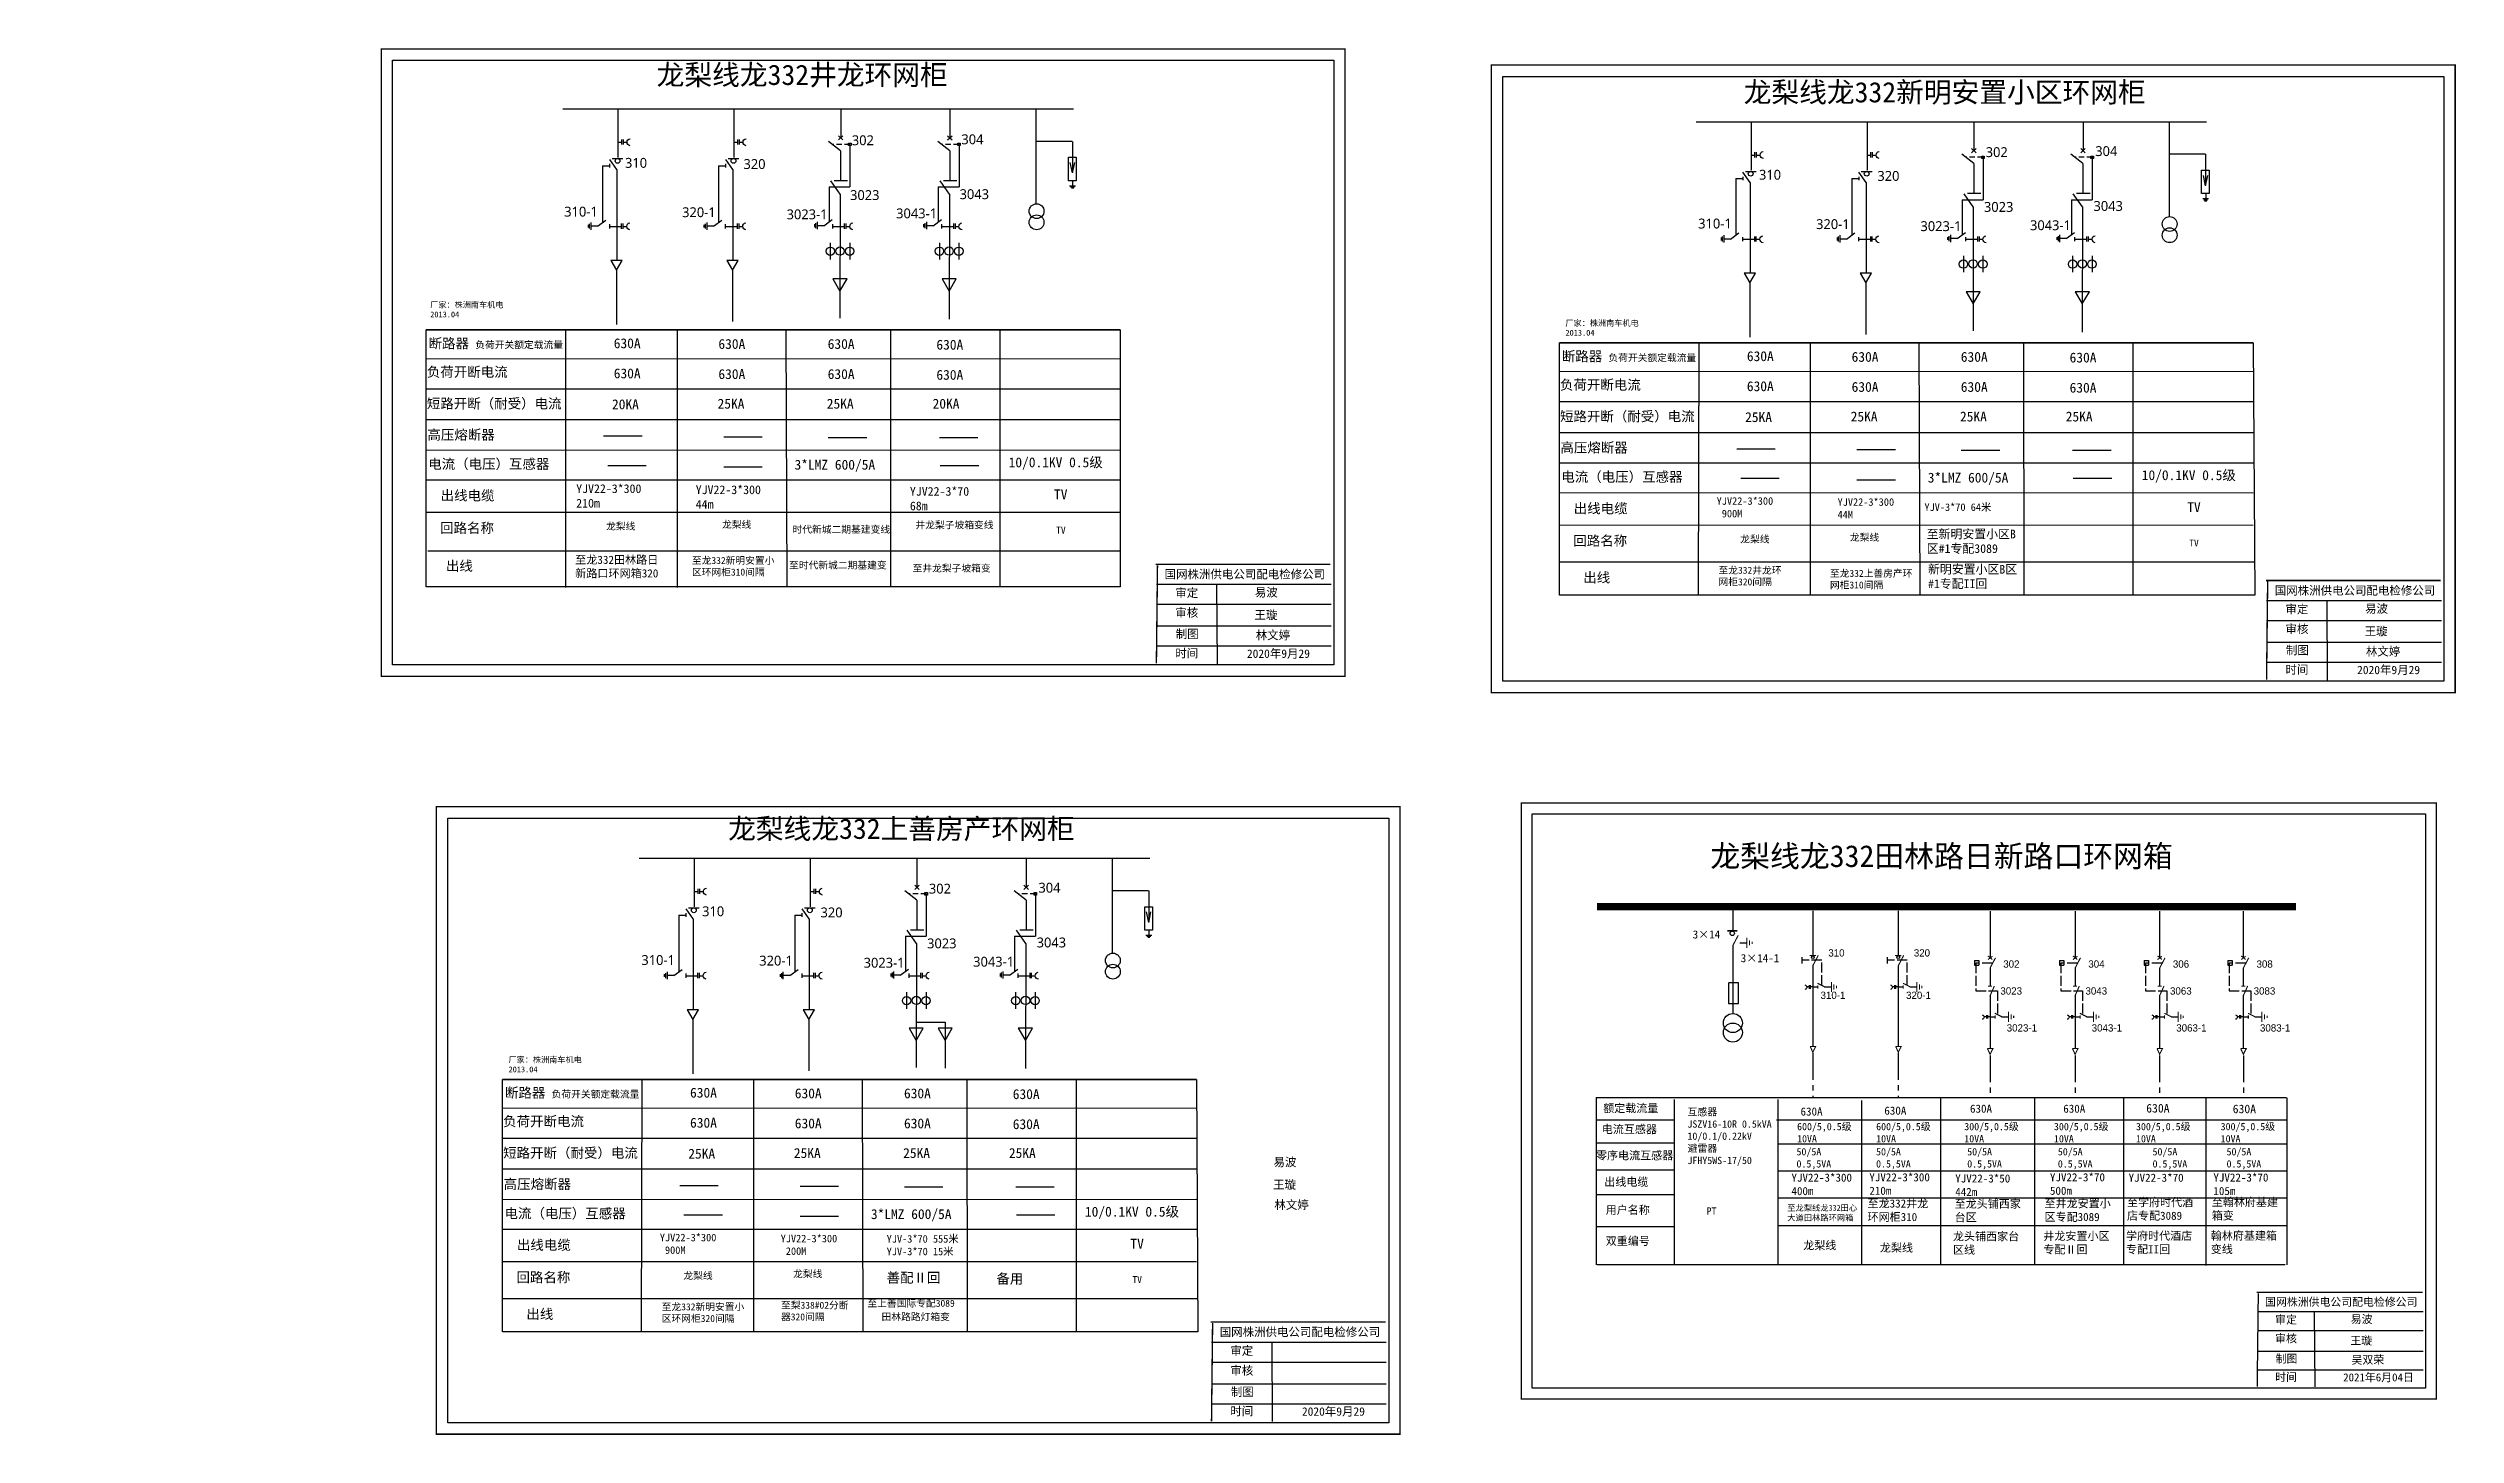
# Model space of a CAD drawing. Header units: millimetres. Extents: x 834 to 4914, y -29 to 1615.
# Drawn here: x 834 to 3687, y -29 to 1615 of the extents above; entities that cross this region are included whole.
import ezdxf

# ---------------------------------------------------------------- set-up
doc = ezdxf.new("R2010")
doc.units = ezdxf.units.MM
for name, pattern in [('ACAD_ISO02W100', [15, 12, -3]), ('ACAD_ISO13W100', [36, 12, -3, 12, -3, 0, -3, 0, -3]), ('CENTER', [50.8, 31.75, -6.35, 6.35, -6.35]), ('DASHED2', [9.525, 6.35, -3.175])]:
    doc.linetypes.add(name, pattern=pattern)
doc.layers.add('2', color=7, linetype='Continuous')
doc.styles.add('hztxt_txtstyle_0.00_0_0', font='simkai.ttf')
doc.styles.add('hztxt_txtstyle_1.80_0_0', font='', dxfattribs={"height": 1.8, "bigfont": 'hztxt.shx'})
doc.styles.add('hztxt_txtstyle_2.70_0_0', font='simkai.ttf', dxfattribs={"height": 2.7})
doc.styles.add('字体', font='simkai_0.ttf', dxfattribs={"height": 2.5})
doc.styles.get('hztxt_txtstyle_1.80_0_0').set_extended_font_data('hztxt')

msp = doc.modelspace()

# ---------------------------------------------------------------- texts
at = {"color": 0, "linetype": 'Continuous', "style": 'hztxt_txtstyle_2.70_0_0'}
for s, p in [('3×14', (2782.5, 559.5)), ('3×14-1', (2839.4, 531.4))]:
    msp.add_text(s, height=9.59, dxfattribs=at).set_placement(p)
at = {"color": 0, "style": 'hztxt_txtstyle_1.80_0_0'}
for s, p in [('310', (2943.2, 538.1)), ('320', (3044.5, 538.1)), ('302', (3150.5, 524.9)), ('304', (3251.3, 524.9)), ('306', (3351.5, 524.9)), ('308', (3450.6, 524.9)), ('310-1', (2934, 487.9)), ('320-1', (3035.3, 487.9)), ('3023', (3147.1, 493)), ('3043', (3247.9, 493)), ('3063', (3348.1, 493)), ('3083', (3447.2, 493)), ('3023-1', (3154.6, 449.2)), ('3043-1', (3255.3, 449.2)), ('3063-1', (3355.5, 449.2)), ('3083-1', (3454.7, 449.2))]:
    msp.add_text(s, height=8.63, dxfattribs=at).set_placement(p)
at = {"attachment_point": 1}
for s, insert, char_height, width in [('{\\fSimHei|b0|i0|c134|p2;龙梨线龙332井龙环网柜}', (1554.8, 1595), 24.095, 662.165), ('{\\fSimHei|b0|i0|c134|p2;龙梨线龙332新明安置小区环网柜}', (2842.9, 1574.4), 24.095, 662.165), ('{\\fSimSun|b0|i0|c134|p2;龙梨线}', (1494.9, 1052.2), 8.261, 243.02), ('{\\fSimSun|b0|i0|c134|p2;龙梨线}', (1632.3, 1054.2), 8.261, 243.02), ('{\\fSimSun|b0|i0|c134|p2;时代新城二期基建变线}', (1715.8, 1048.4), 8.261, 243.02), ('{\\fSimSun|b0|i0|c134|p2;井龙梨子坡箱变线}', (1861.5, 1053.7), 8.261, 243.02), ('TV', (2028.2, 1047.5), 8.26, 243.02), ('{\\fSimSun|b0|i0|c134|p2;龙梨线}', (2838.8, 1036.9), 8.261, 243.02), ('{\\fSimSun|b0|i0|c134|p2;龙梨线}', (2968.8, 1039), 8.261, 243.02), ('TV', (3370.9, 1032.3), 8.26, 243.02), ('{\\fSimSun|b0|i0|c134|p2;至龙332田林路日新路口环网箱320}', (1458.3, 1013.1), 9.638, 103.172), ('{\\fSimSun|b0|i0|c134|p2;至龙332新明安置小区环网柜310间隔}', (1596.6, 1011.6), 8.261, 103.172), ('{\\fSimSun|b0|i0|c134|p2;至时代新城二期基建变}', (1711.7, 1006), 8.261, 243.02), ('{\\fSimSun|b0|i0|c134|p2;至井龙梨子坡箱变}', (1858.1, 1002.4), 8.261, 243.02), ('{\\fSimSun|b0|i0|c134|p2;至龙332井龙环\\P网柜320间隔}', (2813.1, 1000), 8.261, 243.02), ('{\\fSimSun|b0|i0|c134|p2;至龙332上善房产环网柜310间隔}', (2945.1, 996.3), 8.261, 103.172), ('{\\fSimHei|b0|i0|c134|p2;龙梨线龙332上善房产环网柜}', (1639.5, 701.6), 24.095, 662.165), ('{\\fSimSun|b0|i0|c134|p2;龙梨线}', (1586.5, 164.1), 8.261, 243.02), ('{\\fSimSun|b0|i0|c134|p2;龙梨线}', (1716.5, 166.2), 8.261, 243.02), ('TV', (2118.6, 159.4), 8.26, 243.02), ('{\\fSimSun|b0|i0|c134|p2;至龙332新明安置小区环网柜320间隔}', (1560.8, 127.1), 8.261, 104.339), ('{\\fSimSun|b0|i0|c134|p2;至梨338#02分断\\P器320间隔}', (1702.2, 129), 8.261, 243.02), ('{\\fSimSun|b0|i0|c134|p2;至上善国际专配\\fKaiTi_GB2312|b0|i0|c134|p49;3089}', (1804.6, 131.3), 8.261, 134.253), ('{\\fKaiTi_GB2312|b0|i0|c134|p49;田林路路灯箱变}', (1821.3, 115.3), 8.261, 104.339)]:
    msp.add_mtext(s, dxfattribs=dict(at, insert=insert, char_height=char_height, width=width))
at = {"linetype": 'ACAD_ISO13W100', "attachment_point": 1}
for s, insert, char_height, width in [('{\\fSimSun|b0|i0|c134|p54;\\H1.667x; }', (833.8, 1512.5), 9, 475), ('{\\fMicrosoft YaHei|b0|i0|c134|p34;304}', (1915.9, 1512.4), 11.703, 243.02), ('{\\fSimSun|b0|i0|c134|p54;\\H1.667x; }', (2314, 1512.5), 9, 475), ('{\\fMicrosoft YaHei|b0|i0|c134|p34;310}', (1517.3, 1484.5), 11.703, 243.02), ('{\\fMicrosoft YaHei|b0|i0|c134|p34;302}', (1786.1, 1511.3), 11.703, 243.02), ('{\\fMicrosoft YaHei|b0|i0|c134|p34;302}', (3129.7, 1497.2), 11.703, 243.02), ('{\\fMicrosoft YaHei|b0|i0|c134|p34;304}', (3259.5, 1498.4), 11.703, 243.02), ('{\\fMicrosoft YaHei|b0|i0|c134|p34;320}', (1657.7, 1483.1), 11.703, 243.02), ('{\\fMicrosoft YaHei|b0|i0|c134|p34;310}', (2861, 1470.4), 11.703, 243.02), ('{\\fMicrosoft YaHei|b0|i0|c134|p34;320}', (3001.3, 1469), 11.703, 243.02), ('{\\fMicrosoft YaHei|b0|i0|c134|p34;310-1}', (1445.3, 1426.7), 11.703, 243.02), ('{\\fMicrosoft YaHei|b0|i0|c134|p34;3023}', (1784, 1446.3), 11.703, 243.02), ('{\\fMicrosoft YaHei|b0|i0|c134|p34;3043}', (1913.8, 1447.4), 11.703, 243.02), ('{\\fMicrosoft YaHei|b0|i0|c134|p34;3023}', (3127.6, 1432.3), 11.703, 243.02), ('{\\fMicrosoft YaHei|b0|i0|c134|p34;3043}', (3257.4, 1433.4), 11.703, 243.02), ('{\\fMicrosoft YaHei|b0|i0|c134|p34;320-1}', (1585, 1426), 11.703, 243.02), ('{\\fMicrosoft YaHei|b0|i0|c134|p34;3023-1}', (1708.8, 1423.5), 11.703, 243.02), ('{\\fMicrosoft YaHei|b0|i0|c134|p34;3043-1}', (1838.6, 1424.6), 11.703, 243.02), ('{\\fMicrosoft YaHei|b0|i0|c134|p34;310-1}', (2789, 1412.6), 11.703, 243.02), ('{\\fMicrosoft YaHei|b0|i0|c134|p34;320-1}', (2928.7, 1411.9), 11.703, 243.02), ('{\\fMicrosoft YaHei|b0|i0|c134|p34;3023-1}', (3052.4, 1409.5), 11.703, 243.02), ('{\\fMicrosoft YaHei|b0|i0|c134|p34;3043-1}', (3182.2, 1410.6), 11.703, 243.02), ('{\\fKaiTi_GB2312|b0|i0|c134|p49;断路器}', (1284.6, 1270.5), 11.703, 243.02), ('{\\fKaiTi_GB2312|b0|i0|c134|p49;负荷开关额定载流量}', (1339.8, 1267.2), 8.261, 243.02), ('{\\fKaiTi_GB2312|b0|i0|c134|p49;630}A', (1504, 1270.7), 11.703, 243.02), ('{\\fKaiTi_GB2312|b0|i0|c134|p49;630}A', (1628, 1269.9), 11.703, 243.02), ('{\\fKaiTi_GB2312|b0|i0|c134|p49;630}A', (1757.5, 1269.9), 11.703, 243.02), ('{\\fKaiTi_GB2312|b0|i0|c134|p49;630}A', (1886.3, 1269), 11.703, 243.02), ('{\\fKaiTi_GB2312|b0|i0|c134|p49;断路器}', (2627.4, 1255.3), 11.703, 243.02), ('{\\fKaiTi_GB2312|b0|i0|c134|p49;630}A', (2846.7, 1255.4), 11.703, 243.02), ('{\\fSimSun|b0|i0|c134|p54;负荷开断电流}', (1282.5, 1236.8), 11.703, 243.02), ('{\\fKaiTi_GB2312|b0|i0|c134|p49;630}A', (1504, 1235), 11.703, 243.02), ('{\\fKaiTi_GB2312|b0|i0|c134|p49;630}A', (1628, 1234.2), 11.703, 243.02), ('{\\fKaiTi_GB2312|b0|i0|c134|p49;630}A', (1757.5, 1234.2), 11.703, 243.02), ('{\\fKaiTi_GB2312|b0|i0|c134|p49;630}A', (1886.3, 1233.3), 11.703, 243.02), ('{\\fKaiTi_GB2312|b0|i0|c134|p49;负荷开关额定载流量}', (2682.6, 1251.9), 8.261, 243.02), ('{\\fKaiTi_GB2312|b0|i0|c134|p49;630}A', (2970.8, 1254.6), 11.703, 243.02), ('{\\fKaiTi_GB2312|b0|i0|c134|p49;630}A', (3100.2, 1254.6), 11.703, 243.02), ('{\\fKaiTi_GB2312|b0|i0|c134|p49;630}A', (3229.1, 1253.8), 11.703, 243.02), ('{\\fSimSun|b0|i0|c134|p54;短路开断（耐受）电流}', (1282.5, 1199.3), 11.703, 243.02), ('{\\fKaiTi_GB2312|b0|i0|c134|p49;20}KA', (1501.9, 1198.4), 11.703, 243.02), ('{\\fKaiTi_GB2312|b0|i0|c134|p49;25}KA', (1627, 1199.1), 11.703, 243.02), ('{\\fKaiTi_GB2312|b0|i0|c134|p49;25}KA', (1756.4, 1199.1), 11.703, 243.02), ('{\\fKaiTi_GB2312|b0|i0|c134|p49;20}KA', (1881.8, 1199.1), 11.703, 243.02), ('{\\fSimSun|b0|i0|c134|p54;负荷开断电流}', (2625.2, 1221.5), 11.703, 243.02), ('{\\fKaiTi_GB2312|b0|i0|c134|p49;630}A', (2846.7, 1219.8), 11.703, 243.02), ('{\\fKaiTi_GB2312|b0|i0|c134|p49;630}A', (2970.8, 1219), 11.703, 243.02), ('{\\fKaiTi_GB2312|b0|i0|c134|p49;630}A', (3100.2, 1219), 11.703, 243.02), ('{\\fKaiTi_GB2312|b0|i0|c134|p49;630}A', (3229.1, 1218.1), 11.703, 243.02), ('{\\fSimSun|b0|i0|c134|p54;短路开断（耐受）电流}', (2625.2, 1184.1), 11.703, 243.02), ('{\\fKaiTi_GB2312|b0|i0|c134|p49;25}KA', (2844.6, 1183.2), 11.703, 243.02), ('{\\fKaiTi_GB2312|b0|i0|c134|p49;25}KA', (2969.7, 1183.9), 11.703, 243.02), ('{\\fKaiTi_GB2312|b0|i0|c134|p49;25}KA', (3099.2, 1183.9), 11.703, 243.02), ('{\\fKaiTi_GB2312|b0|i0|c134|p49;25}KA', (3224.5, 1183.9), 11.703, 243.02), ('{\\fKaiTi_GB2312|b0|i0|c134|p49;高压熔断器}', (1283.1, 1162.3), 11.703, 243.02), ('{\\fKaiTi_GB2312|b0|i0|c134|p49;高压熔断器}', (2625.8, 1147.1), 11.703, 243.02), ('{\\fSimSun|b0|i0|c134|p54;电流（电压）互感器}', (1284.1, 1127.7), 11.703, 243.02), ('{\\fKaiTi_GB2312|b0|i0|c134|p49;3*}LMZ {\\fKaiTi_GB2312|b0|i0|c134|p2;600/5}A', (1718.2, 1126.8), 11.703, 243.02), ('{\\fKaiTi_GB2312|b0|i0|c134|p49;10/0.1}KV {\\fKaiTi_GB2312|b0|i0|c134|p2;0.5级}', (1971.9, 1129.6), 11.703, 243.02), ('{\\fSimSun|b0|i0|c134|p54;电流（电压）互感器}', (2626.8, 1112.4), 11.703, 243.02), ('{\\fKaiTi_GB2312|b0|i0|c134|p49;10/0.1}KV {\\fKaiTi_GB2312|b0|i0|c134|p2;0.5级}', (3314.6, 1114.4), 11.703, 243.02), ('{\\fKaiTi_GB2312|b0|i0|c134|p49;出线电缆}', (1298.8, 1090.3), 11.703, 243.02), ('{\\fKaiTi_GB2312|b0|i0|c134|p49;YJV22-3*300\\P210}m', (1459.5, 1097.7), 10.326, 243.02), ('{\\fKaiTi_GB2312|b0|i0|c134|p49;YJV22-3*300\\P44}m', (1601.1, 1096.4), 10.326, 243.02), ('{\\fKaiTi_GB2312|b0|i0|c134|p49;YJV22-3*70\\P68}m', (1854.9, 1094.5), 10.326, 243.02), ('TV', (2025.7, 1091.6), 11.7, 243.02), ('{\\fKaiTi_GB2312|b0|i0|c134|p49;3*}LMZ {\\fKaiTi_GB2312|b0|i0|c134|p2;600/5}A', (3061, 1111.5), 11.703, 243.02), ('{\\fKaiTi_GB2312|b0|i0|c134|p49;出线电缆}', (2641.5, 1075), 11.703, 243.02), ('{\\fKaiTi_GB2312|b0|i0|c134|p49;YJV22-3*300\\P 900}M', (2810.9, 1082.4), 8.95, 243.02), ('{\\fKaiTi_GB2312|b0|i0|c134|p49;YJV22-3*300\\P44}M', (2954.2, 1081.2), 8.95, 243.02), ('{\\fKaiTi_GB2312|b0|i0|c134|p49;YJV-3*70 64\\fSimSun|b0|i0|c134|p2;米}', (3057.1, 1075.1), 8.95, 243.02), ('TV', (3368.5, 1076.4), 11.7, 243.02), ('{\\fKaiTi_GB2312|b0|i0|c134|p49;回路名称}', (1298.2, 1051.9), 11.703, 243.02), ('{\\fKaiTi_GB2312|b0|i0|c134|p49;回路名称}', (2641, 1036.7), 11.703, 243.02), ('{\\fSimSun|b0|i0|c134|p2;至新明安置小区B区#1专配3089}', (3059.8, 1043.9), 10.326, 110.03), ('{\\fKaiTi_GB2312|b0|i0|c134|p49;出线}', (1305.1, 1006.9), 11.703, 243.02), ('{\\fSimSun|b0|i0|c134|p2;新明安置小区B区#1专配II回}', (3061.3, 1002.2), 10.326, 110.03), ('{\\fKaiTi_GB2312|b0|i0|c134|p49;出线}', (2652.8, 993.1), 11.703, 243.02), ('{\\fMicrosoft YaHei|b0|i0|c134|p34;302}', (1877.4, 624.4), 11.703, 243.02), ('{\\fMicrosoft YaHei|b0|i0|c134|p34;304}', (2007.2, 625.5), 11.703, 243.02), ('{\\fMicrosoft YaHei|b0|i0|c134|p34;310}', (1608.7, 597.6), 11.703, 243.02), ('{\\fMicrosoft YaHei|b0|i0|c134|p34;320}', (1749, 596.2), 11.703, 243.02), ('{\\fMicrosoft YaHei|b0|i0|c134|p34;3023}', (1875.3, 559.5), 11.703, 243.02), ('{\\fMicrosoft YaHei|b0|i0|c134|p34;3043}', (2005.1, 560.6), 11.703, 243.02), ('{\\fMicrosoft YaHei|b0|i0|c134|p34;310-1}', (1536.7, 539.8), 11.703, 243.02), ('{\\fMicrosoft YaHei|b0|i0|c134|p34;320-1}', (1676.4, 539.1), 11.703, 243.02), ('{\\fMicrosoft YaHei|b0|i0|c134|p34;3023-1}', (1800.1, 536.6), 11.703, 243.02), ('{\\fMicrosoft YaHei|b0|i0|c134|p34;3043-1}', (1929.9, 537.8), 11.703, 243.02), ('{\\fKaiTi_GB2312|b0|i0|c134|p49;断路器}', (1375.1, 382.5), 11.703, 243.02), ('{\\fKaiTi_GB2312|b0|i0|c134|p49;负荷开关额定载流量}', (1430.3, 379.1), 8.261, 243.02), ('{\\fKaiTi_GB2312|b0|i0|c134|p49;630}A', (1594.4, 382.6), 11.703, 243.02), ('{\\fKaiTi_GB2312|b0|i0|c134|p49;630}A', (1718.5, 381.8), 11.703, 243.02), ('{\\fKaiTi_GB2312|b0|i0|c134|p49;630}A', (1847.9, 381.8), 11.703, 243.02), ('{\\fKaiTi_GB2312|b0|i0|c134|p49;630}A', (1976.8, 380.9), 11.703, 243.02), ('{\\fSimSun|b0|i0|c134|p54;负荷开断电流}', (1372.9, 348.7), 11.703, 243.02), ('{\\fKaiTi_GB2312|b0|i0|c134|p49;630}A', (1594.4, 347), 11.703, 243.02), ('{\\fKaiTi_GB2312|b0|i0|c134|p49;630}A', (1718.5, 346.2), 11.703, 243.02), ('{\\fKaiTi_GB2312|b0|i0|c134|p49;630}A', (1847.9, 346.2), 11.703, 243.02), ('{\\fKaiTi_GB2312|b0|i0|c134|p49;630}A', (1976.8, 345.3), 11.703, 243.02), ('{\\fSimSun|b0|i0|c134|p54;短路开断（耐受）电流}', (1372.9, 311.3), 11.703, 243.02), ('{\\fKaiTi_GB2312|b0|i0|c134|p49;25}KA', (1592.3, 310.3), 11.703, 243.02), ('{\\fKaiTi_GB2312|b0|i0|c134|p49;25}KA', (1717.4, 311.1), 11.703, 243.02), ('{\\fKaiTi_GB2312|b0|i0|c134|p49;25}KA', (1846.9, 311.1), 11.703, 243.02), ('{\\fKaiTi_GB2312|b0|i0|c134|p49;25}KA', (1972.2, 311.1), 11.703, 243.02), ('{\\fKaiTi_GB2312|b0|i0|c134|p49;高压熔断器}', (1373.5, 274.3), 11.703, 243.02), ('{\\fSimSun|b0|i0|c134|p54;电流（电压）互感器}', (1374.5, 239.6), 11.703, 243.02), ('{\\fKaiTi_GB2312|b0|i0|c134|p49;3*}LMZ {\\fKaiTi_GB2312|b0|i0|c134|p2;600/5}A', (1808.7, 238.7), 11.703, 243.02), ('{\\fKaiTi_GB2312|b0|i0|c134|p49;10/0.1}KV {\\fKaiTi_GB2312|b0|i0|c134|p2;0.5级}', (2062.3, 241.6), 11.703, 243.02), ('{\\fKaiTi_GB2312|b0|i0|c134|p49;出线电缆}', (1389.2, 202.2), 11.703, 243.02), ('{\\fKaiTi_GB2312|b0|i0|c134|p49;YJV22-3*300\\P 900}M', (1558.6, 209.6), 8.95, 243.02), ('{\\fKaiTi_GB2312|b0|i0|c134|p49;YJV22-3*300\\P 200}M', (1701.8, 208.4), 8.95, 243.02), ('{\\fKaiTi_GB2312|b0|i0|c134|p49;YJV-3*70 555米\\PYJV-3*70 15米}', (1827.4, 208), 8.95, 243.02), ('TV', (2116.2, 203.6), 11.7, 243.02), ('{\\fKaiTi_GB2312|b0|i0|c134|p49;回路名称}', (1388.7, 163.9), 11.703, 243.02), ('{\\fKaiTi_GB2312|b0|i0|c134|p49;善配Ⅱ回}', (1827.3, 163.4), 11.703, 243.02), ('{\\fKaiTi|b0|i0|c134|p49;备用}', (1957.4, 162.2), 11.703, 243.02), ('{\\fKaiTi_GB2312|b0|i0|c134|p49;出线}', (1400.5, 120.3), 11.703, 243.02)]:
    msp.add_mtext(s, dxfattribs=dict(at, insert=insert, char_height=char_height, width=width))
at = {"color": 0, "char_height": 6.884, "width": 142.113, "attachment_point": 1}
for insert in [(1286.5, 1313.9), (2631.7, 1292.2), (1379.3, 419.3)]:
    msp.add_mtext('{\\fSimSun|b0|i0|c134|p54;厂家：株洲南车机电\\P2013.04}', dxfattribs=dict(at, insert=insert))
at = {"color": 0, "linetype": 'Continuous', "attachment_point": 1}
for s, insert, char_height, width, style in [('国网株洲供电公司配电检修公司', (2156.7, 996.1), 9.96, 272.302, '字体'), ('\\f\uffbfﾬￌﾣﾤ_GB2312|b0|i0|c134|p49;审定', (2169.4, 974), 9.96, 77.893, '字体'), ('{\\fKaiTi|b0|i0|c134|p49;易波}', (2263.7, 974.6), 9.96, 77.893, '字体'), ('国网株洲供电公司配电检修公司', (3472.2, 976.8), 9.96, 272.302, '字体'), ('\\f\uffbfﾬￌﾣﾤ_GB2312|b0|i0|c134|p49;审核', (2169.4, 950.6), 9.96, 77.893, '字体'), ('王璇', (2263.2, 947.9), 9.96, 77.893, '字体'), ('\\f\uffbfﾬￌﾣﾤ_GB2312|b0|i0|c134|p49;审定', (3484.9, 954.7), 9.96, 77.893, '字体'), ('{\\fKaiTi|b0|i0|c134|p49;易波}', (3579.2, 955.3), 9.96, 77.893, '字体'), ('\\f\uffbfﾬￌﾣﾤ_GB2312|b0|i0|c134|p49;制图', (2169.9, 925.3), 9.96, 77.893, '字体'), ('{\\fSimSun|b0|i0|c134|p2;林文婷}', (2264.7, 923.9), 9.96, 77.893, '字体'), ('\\f\uffbfﾬￌﾣﾤ_GB2312|b0|i0|c134|p49;审核', (3484.9, 931.3), 9.96, 77.893, '字体'), ('王璇', (3578.7, 928.6), 9.96, 77.893, '字体'), ('\\f\uffbfﾬￌﾣﾤ_GB2312|b0|i0|c134|p49;时间', (2169.4, 902.4), 9.96, 77.893, '字体'), ('2020{\\fKaiTi|b0|i0|c134|p49;年}9{\\fKaiTi|b0|i0|c134|p49;月29}', (2254.3, 902), 9.96, 145.689, '字体'), ('\\f\uffbfﾬￌﾣﾤ_GB2312|b0|i0|c134|p49;制图', (3485.4, 906), 9.96, 77.893, '字体'), ('\\f\uffbfﾬￌﾣﾤ_GB2312|b0|i0|c134|p49;时间', (3484.9, 883.1), 9.96, 77.893, '字体'), ('{\\fSimSun|b0|i0|c134|p2;林文婷}', (3580.2, 904.6), 9.96, 77.893, '字体'), ('2020{\\fKaiTi|b0|i0|c134|p49;年}9{\\fKaiTi|b0|i0|c134|p49;月29}', (3569.8, 882.7), 9.96, 145.689, '字体'), ('{\\fKaiTi|b0|i0|c134|p49;龙梨线龙332田林路日新路口环网箱}', (2803.4, 670.1), 25.923, 694.897, '字体'), ('{\\fSimSun|b0|i0|c134|p2;额定载流量}', (2676.4, 363.1), 9.586, 154.543, 'hztxt_txtstyle_2.70_0_0'), ('\\A1;{\\fSimSun|b0|i0|c134|p2;互感器\\PJSZV16-10R 0.5kVA\\P10/0.1/0.22kV\\P避雷器\\PJFHY5WS-17/50}', (2776.3, 358.3), 8.628, 159.089, 'hztxt_txtstyle_2.70_0_0'), ('{\\fSimSun|b0|i0|c134|p2;630A}', (2910.3, 359.2), 9.586, 154.543, 'hztxt_txtstyle_2.70_0_0'), ('{\\fSimSun|b0|i0|c134|p2;630A}', (3009.6, 360.3), 9.586, 154.543, 'hztxt_txtstyle_2.70_0_0'), ('{\\fSimSun|b0|i0|c134|p2;630A}', (3111.1, 362.6), 9.586, 154.543, 'hztxt_txtstyle_2.70_0_0'), ('{\\fSimSun|b0|i0|c134|p2;630A}', (3221.6, 362.6), 9.586, 154.543, 'hztxt_txtstyle_2.70_0_0'), ('{\\fSimSun|b0|i0|c134|p2;630A}', (3319.9, 363.4), 10.159, 81.69, 'hztxt_txtstyle_0.00_0_0'), ('{\\fSimSun|b0|i0|c134|p2;630A}', (3422.4, 362.6), 10.159, 81.69, 'hztxt_txtstyle_0.00_0_0'), ('{\\fSimSun|b0|i0|c134|p2;电流互感器}', (2674.8, 338.2), 9.586, 154.543, 'hztxt_txtstyle_2.70_0_0'), ('\\A1;{\\fSimSun|b0|i0|c134|p2;600/5,0.5级\\P10VA}', (2906.2, 340.9), 8.628, 159.089, 'hztxt_txtstyle_2.70_0_0'), ('\\A1;{\\fSimSun|b0|i0|c134|p2;600/5,0.5级\\P10VA}', (2999.9, 340.9), 8.628, 159.089, 'hztxt_txtstyle_2.70_0_0'), ('\\A1;{\\fSimSun|b0|i0|c134|p2;300/5,0.5级\\P10VA}', (3104.3, 340.9), 8.628, 159.089, 'hztxt_txtstyle_2.70_0_0'), ('\\A1;{\\fSimSun|b0|i0|c134|p2;300/5,0.5级\\P10VA}', (3210.6, 340.9), 8.628, 159.089, 'hztxt_txtstyle_2.70_0_0'), ('\\A1;{\\fSimSun|b0|i0|c134|p2;300/5,0.5级\\P10VA}', (3307.8, 340.9), 8.628, 159.089, 'hztxt_txtstyle_2.70_0_0'), ('\\A1;{\\fSimSun|b0|i0|c134|p2;300/5,0.5级\\P10VA}', (3408.1, 340.9), 8.628, 159.089, 'hztxt_txtstyle_2.70_0_0'), ('{\\fKaiTi|b0|i0|c134|p49;易波}', (2285.8, 299.5), 9.96, 77.893, '字体'), ('{\\fSimSun|b0|i0|c134|p2;零序电流互感器}', (2667.9, 307.2), 9.586, 154.543, 'hztxt_txtstyle_2.70_0_0'), ('{\\fSimSun|b0|i0|c134|p2;50/5A\\P0.5,5VA}', (2905.5, 311.1), 8.628, 154.543, 'hztxt_txtstyle_2.70_0_0'), ('{\\fSimSun|b0|i0|c134|p2;50/5A\\P0.5,5VA}', (2999.8, 311.1), 8.628, 154.543, 'hztxt_txtstyle_2.70_0_0'), ('{\\fSimSun|b0|i0|c134|p2;50/5A\\P0.5,5VA}', (3107.8, 311.1), 8.628, 154.543, 'hztxt_txtstyle_2.70_0_0'), ('{\\fSimSun|b0|i0|c134|p2;50/5A\\P0.5,5VA}', (3215.2, 311.1), 8.628, 154.543, 'hztxt_txtstyle_2.70_0_0'), ('{\\fSimSun|b0|i0|c134|p2;50/5A\\P0.5,5VA}', (3327.4, 311.1), 8.628, 154.543, 'hztxt_txtstyle_2.70_0_0'), ('{\\fSimSun|b0|i0|c134|p2;50/5A\\P0.5,5VA}', (3415.1, 311.1), 8.628, 154.543, 'hztxt_txtstyle_2.70_0_0'), ('王璇', (2285.3, 272.8), 9.96, 77.893, '字体'), ('{\\fSimSun|b0|i0|c134|p2;出线电缆}', (2677.7, 275.8), 9.586, 154.543, 'hztxt_txtstyle_2.70_0_0'), ('{\\fSimSun|b0|i0|c134|p2;YJV22-3*300 \\P400m}', (2899.5, 280.9), 9.586, 154.543, 'hztxt_txtstyle_2.70_0_0'), ('{\\fSimSun|b0|i0|c134|p2;YJV22-3*50 \\P442m}', (3093.6, 279.9), 9.586, 154.543, 'hztxt_txtstyle_2.70_0_0'), ('{\\fSimSun|b0|i0|c134|p2;YJV22-3*70 \\P500m}', (3205.8, 281.3), 9.586, 154.543, 'hztxt_txtstyle_2.70_0_0'), ('{\\fSimSun|b0|i0|c134|p2;YJV22-3*70 }', (3299, 280.8), 9.586, 154.543, 'hztxt_txtstyle_2.70_0_0'), ('{\\fSimSun|b0|i0|c134|p2;YJV22-3*70 \\P105m}', (3399.5, 281), 9.586, 154.543, 'hztxt_txtstyle_2.70_0_0'), ('{\\fSimSun|b0|i0|c134|p2;林文婷}', (2286.8, 248.8), 9.96, 77.893, '字体'), ('{\\fSimSun|b0|i0|c134|p2;用户名称}', (2679.4, 242.6), 9.586, 154.543, 'hztxt_txtstyle_2.70_0_0'), ('{\\fSimSun|b0|i0|c134|p2;PT}', (2798.9, 240.8), 8.662, 67.387, 'hztxt_txtstyle_0.00_0_0'), ('{\\fSimSun|b0|i0|c134|p2;至}龙梨线龙332田心大道田林路环网箱', (2894.5, 243.7), 7, 88.325, 'hztxt_txtstyle_2.70_0_0'), ('{\\fSimSun|b0|i0|c134|p2;至龙332井龙环网柜310}', (2989.7, 250.2), 9.586, 79.339, 'hztxt_txtstyle_2.70_0_0'), ('{\\fSimSun|b0|i0|c134|p2;至龙头铺西家台区}', (3092.9, 249.8), 9.586, 82.722, 'hztxt_txtstyle_2.70_0_0'), ('{\\fSimSun|b0|i0|c134|p2;至井龙安置小区专配3089}', (3199.4, 250.2), 9.586, 82.722, 'hztxt_txtstyle_2.70_0_0'), ('{\\fSimSun|b0|i0|c134|p2;至学府时代酒店专配3089}', (3297.1, 251.7), 9.586, 82.722, 'hztxt_txtstyle_2.70_0_0'), ('{\\fSimSun|b0|i0|c134|p2;至翰林府基建箱变}', (3397.6, 251.9), 9.586, 82.722, 'hztxt_txtstyle_2.70_0_0'), ('{\\fSimSun|b0|i0|c134|p2;双重编号}', (2679.4, 205.8), 9.586, 154.543, 'hztxt_txtstyle_2.70_0_0'), ('{\\fSimSun|b0|i0|c134|p2;龙梨线}', (2913.5, 200.7), 9.586, 72.925, 'hztxt_txtstyle_2.70_0_0'), ('{\\fSimSun|b0|i0|c134|p2;龙头铺西家台区线}', (3090.9, 211.3), 9.586, 82.722, 'hztxt_txtstyle_2.70_0_0'), ('{\\fSimSun|b0|i0|c134|p2;井龙安置小区专配Ⅱ回}', (3198, 211.7), 9.586, 82.722, 'hztxt_txtstyle_2.70_0_0'), ('{\\fSimSun|b0|i0|c134|p2;学府时代酒店专配II回}', (3295.9, 211.9), 9.586, 82.722, 'hztxt_txtstyle_2.70_0_0'), ('{\\fSimSun|b0|i0|c134|p2;翰林府基建箱变线}', (3396.4, 212.1), 9.586, 82.722, 'hztxt_txtstyle_2.70_0_0'), ('{\\fSimSun|b0|i0|c134|p2;龙梨线}', (3004.3, 197.8), 9.586, 72.925, 'hztxt_txtstyle_2.70_0_0'), ('国网株洲供电公司配电检修公司', (3460.7, 133.5), 9.457, 258.535, '字体'), ('{\\fKaiTi|b0|i0|c134|p49;易波}', (3562.3, 113), 9.457, 73.955, '字体'), ('国网株洲供电公司配电检修公司', (2222, 98.1), 9.96, 272.302, '字体'), ('\\f\uffbfﾬￌﾣﾤ_GB2312|b0|i0|c134|p49;审定', (3472.7, 112.5), 9.457, 73.955, '字体'), ('\\f\uffbfﾬￌﾣﾤ_GB2312|b0|i0|c134|p49;审核', (3472.7, 90.2), 9.457, 73.955, '字体'), ('王璇', (3561.8, 87.7), 9.46, 73.955, '字体'), ('\\f\uffbfﾬￌﾣﾤ_GB2312|b0|i0|c134|p49;审定', (2234.6, 75.9), 9.96, 77.893, '字体'), ('\\f\uffbfﾬￌﾣﾤ_GB2312|b0|i0|c134|p49;制图', (3473.2, 66.2), 9.457, 73.955, '字体'), ('{\\fSimSun|b0|i0|c134|p2;吴双荣}', (3563.2, 64.9), 9.457, 73.955, '字体'), ('\\f\uffbfﾬￌﾣﾤ_GB2312|b0|i0|c134|p49;制图', (2235.2, 27.2), 9.96, 77.893, '字体'), ('\\f\uffbfﾬￌﾣﾤ_GB2312|b0|i0|c134|p49;审核', (2234.6, 52.5), 9.96, 77.893, '字体'), ('\\f\uffbfﾬￌﾣﾤ_GB2312|b0|i0|c134|p49;时间', (3472.7, 44.5), 9.457, 73.955, '字体'), ('2021{\\fKaiTi|b0|i0|c134|p49;年}6{\\fKaiTi|b0|i0|c134|p49;月04日}', (3553.3, 44.1), 9.457, 138.324, '字体'), ('\\f\uffbfﾬￌﾣﾤ_GB2312|b0|i0|c134|p49;时间', (2234.6, 4.3), 9.96, 77.893, '字体'), ('2020{\\fKaiTi|b0|i0|c134|p49;年}9{\\fKaiTi|b0|i0|c134|p49;月29}', (2319.5, 3.9), 9.96, 145.689, '字体')]:
    msp.add_mtext(s, dxfattribs=dict(at, insert=insert, char_height=char_height, width=width, style=style))
at = {"color": 1, "linetype": 'Continuous', "insert": (2991.8, 281.3), "char_height": 9.586, "width": 154.543, "attachment_point": 1, "style": 'hztxt_txtstyle_2.70_0_0'}
msp.add_mtext('{\\fSimSun|b0|i0|c134|p2;\\C256;YJV22-3*300\\P210m}', dxfattribs=at)

# ---------------------------------------------------------------- blocks, each defined once
blk = doc.blocks.new('JD')
for points in [[(-2, 0.2), (-2, -0.2), (2, 0.2), (2, -0.2)], [(1, -1.2), (1, -0.8), (-1, -1.2), (-1, -0.8)], [(-0.5, -1.8), (-0.5, -2.2), (0.5, -1.8), (0.5, -2.2)]]:
    blk.add_trace(points)

# ---------------------------------------------------------------- linework, layer by layer
for p, q in [((1443.8, 1542.6), (2048.7, 1542.6)), ((1509, 1542.6), (1509, 1485.1)), ((1646.4, 1542.6), (1646.4, 1485.1)), ((1772.9, 1541.8), (1772.9, 1508.4)), ((1902.3, 1541.8), (1902.3, 1508.4)), ((2004.5, 1430.5), (2004.5, 1542.6)), ((2786.6, 1527.4), (3391.4, 1527.4)), ((2851.7, 1527.4), (2851.7, 1469.9)), ((2989.1, 1527.4), (2989.1, 1469.9)), ((3115.6, 1526.5), (3115.6, 1493.2)), ((3245, 1526.5), (3245, 1493.2)), ((3347.3, 1415.3), (3347.3, 1527.4)), ((1502.2, 1483.8), (1514.9, 1483.8)), ((1639.6, 1483.8), (1652.3, 1483.8)), ((1772.7, 1492.9), (1758.6, 1504.1)), ((1770.3, 1510.8), (1775.6, 1505.8)), ((1770.3, 1505.8), (1775.6, 1510.8)), ((1772.7, 1492.9), (1772.7, 1457.7)), ((1783.8, 1500.5), (1783.8, 1450.1)), ((1902.1, 1492.9), (1888, 1504.1)), ((1899.6, 1510.8), (1904.9, 1505.8)), ((1899.6, 1505.8), (1904.9, 1510.8)), ((1902.1, 1492.9), (1902.1, 1457.7)), ((1913.1, 1500.5), (1913.1, 1450.1)), ((2047.3, 1504), (2004.5, 1504)), ((2047.4, 1504), (2047.4, 1467.2)), ((3115.5, 1477.7), (3101.3, 1488.9)), ((3113, 1495.6), (3118.3, 1490.6)), ((3113, 1490.6), (3118.3, 1495.6)), ((3126.5, 1485.3), (3126.5, 1434.9)), ((3244.9, 1477.7), (3230.7, 1488.9)), ((3242.4, 1495.6), (3247.7, 1490.6)), ((3242.4, 1490.6), (3247.7, 1495.6)), ((3255.9, 1485.3), (3255.9, 1434.9)), ((3390.1, 1488.8), (3347.3, 1488.8)), ((3390.2, 1488.8), (3390.2, 1452)), ((1490.8, 1475.2), (1499, 1475.2)), ((1490.8, 1475.2), (1490.8, 1408.1)), ((1499, 1477.4), (1499, 1473.3)), ((1507.7, 1470.6), (1499.3, 1482.8)), ((1507.7, 1470.6), (1507.7, 1363.6)), ((1628.2, 1475.2), (1636.5, 1475.2)), ((1628.2, 1475.2), (1628.2, 1408.1)), ((1636.4, 1477.4), (1636.4, 1473.3)), ((1645.1, 1470.6), (1636.7, 1482.8)), ((1645.1, 1470.6), (1645.1, 1363.6)), ((1772.3, 1441.7), (1761.3, 1457.3)), ((1765.3, 1457.9), (1781.1, 1457.9)), ((1901.7, 1441.7), (1890.7, 1457.3)), ((1894.7, 1457.9), (1910.5, 1457.9)), ((2047.4, 1466.7), (2044.8, 1479.1)), ((2047.4, 1466.7), (2050.2, 1479.1)), ((2047.7, 1457.4), (2047.7, 1451.3)), ((2833.6, 1460), (2841.8, 1460)), ((2833.6, 1460), (2833.6, 1392.9)), ((2841.8, 1462.2), (2841.8, 1458.1)), ((2850.5, 1455.4), (2842.1, 1467.6)), ((2844.9, 1468.6), (2857.6, 1468.6)), ((2850.5, 1455.4), (2850.5, 1348.4)), ((2971, 1460), (2979.2, 1460)), ((2971, 1460), (2971, 1392.9)), ((2979.2, 1462.2), (2979.2, 1458.1)), ((2987.9, 1455.4), (2979.5, 1467.6)), ((2982.3, 1468.6), (2995, 1468.6)), ((2987.9, 1455.4), (2987.9, 1348.4)), ((3115.5, 1477.7), (3115.5, 1442.5)), ((3244.9, 1477.7), (3244.9, 1442.5)), ((3390.2, 1451.5), (3387.6, 1463.8)), ((3390.2, 1451.5), (3392.9, 1463.8)), ((1759.2, 1450.1), (1759.2, 1408.6)), ((1759.2, 1450.1), (1783.8, 1450.1)), ((1772.3, 1441.7), (1772, 1294.6)), ((1888.6, 1450.1), (1888.6, 1408.6)), ((1888.6, 1450.1), (1913.1, 1450.1)), ((1901.7, 1441.7), (1901.3, 1293.5)), ((2051.1, 1451.2), (2044.1, 1451.2)), ((2050, 1449.8), (2045.4, 1449.8)), ((2049, 1448.6), (2046.3, 1448.6)), ((3102, 1434.9), (3102, 1393.3)), ((3102, 1434.9), (3126.5, 1434.9)), ((3115, 1426.5), (3104.1, 1442.1)), ((3108, 1442.6), (3123.9, 1442.6)), ((3231.3, 1434.9), (3231.3, 1393.3)), ((3231.3, 1434.9), (3255.9, 1434.9)), ((3244.4, 1426.5), (3233.5, 1442.1)), ((3237.4, 1442.6), (3253.3, 1442.6)), ((3393.8, 1436), (3386.9, 1436)), ((3392.7, 1434.6), (3388.1, 1434.6)), ((3391.7, 1433.4), (3389.1, 1433.4)), ((3390.5, 1442.2), (3390.5, 1436.1)), ((1473.9, 1402), (1473.9, 1405.3)), ((1475.3, 1400.7), (1475.3, 1406.5)), ((1477.1, 1399.3), (1477.1, 1408)), ((1484.6, 1403.5), (1477.2, 1403.5)), ((1484.6, 1403.5), (1494.5, 1410.8)), ((1499.2, 1401), (1499.2, 1406)), ((1499.2, 1403.3), (1508, 1403.3)), ((1611.3, 1402), (1611.3, 1405.3)), ((1612.7, 1400.7), (1612.7, 1406.5)), ((1614.5, 1399.3), (1614.5, 1408)), ((1622, 1403.5), (1614.6, 1403.5)), ((1622, 1403.5), (1632, 1410.8)), ((1636.6, 1401), (1636.6, 1406)), ((1636.6, 1403.3), (1645.4, 1403.3)), ((1742.3, 1402.6), (1742.3, 1405.9)), ((1743.6, 1401.3), (1743.6, 1407)), ((1745.4, 1399.9), (1745.4, 1408.6)), ((1753, 1404.1), (1745.6, 1404.1)), ((1753, 1404.1), (1762.9, 1411.4)), ((1763.4, 1401), (1763.4, 1406)), ((1763.4, 1403.3), (1772.2, 1403.3)), ((1871.6, 1402.6), (1871.6, 1405.9)), ((1873, 1401.3), (1873, 1407)), ((1874.8, 1399.9), (1874.8, 1408.6)), ((1882.4, 1404.1), (1874.9, 1404.1)), ((1882.4, 1404.1), (1892.3, 1411.4)), ((1892.8, 1401), (1892.8, 1406)), ((1892.8, 1403.3), (1901.6, 1403.3)), ((3115, 1426.5), (3114.7, 1279.4)), ((3244.4, 1426.5), (3244.1, 1278.2)), ((1760.4, 1383.7), (1760.4, 1364.3)), ((1783.6, 1383.7), (1783.6, 1364.3)), ((1889.8, 1383.7), (1889.8, 1364.3)), ((1913, 1383.7), (1913, 1364.3)), ((2816.6, 1386.8), (2816.6, 1390.1)), ((2818, 1385.5), (2818, 1391.2)), ((2819.8, 1384.1), (2819.8, 1392.8)), ((2827.4, 1388.3), (2820, 1388.3)), ((2827.4, 1388.3), (2837.3, 1395.6)), ((2841.9, 1385.8), (2841.9, 1390.7)), ((2841.9, 1388.1), (2850.7, 1388.1)), ((2954, 1386.8), (2954, 1390.1)), ((2955.4, 1385.5), (2955.4, 1391.2)), ((2957.2, 1384.1), (2957.2, 1392.8)), ((2964.8, 1388.3), (2957.4, 1388.3)), ((2964.8, 1388.3), (2974.7, 1395.6)), ((2979.3, 1388.1), (2988.1, 1388.1)), ((2979.4, 1385.8), (2979.4, 1390.7)), ((3085, 1387.3), (3085, 1390.6)), ((3086.4, 1386), (3086.4, 1391.8)), ((3088.2, 1384.7), (3088.2, 1393.4)), ((3095.7, 1388.9), (3088.3, 1388.9)), ((3095.7, 1388.9), (3105.7, 1396.2)), ((3106.1, 1388.1), (3115, 1388.1)), ((3106.2, 1385.8), (3106.2, 1390.7)), ((3214.4, 1387.3), (3214.4, 1390.6)), ((3215.8, 1386), (3215.8, 1391.8)), ((3217.6, 1384.7), (3217.6, 1393.4)), ((3225.1, 1388.9), (3217.7, 1388.9)), ((3225.1, 1388.9), (3235, 1396.2)), ((3235.5, 1385.8), (3235.5, 1390.7)), ((3235.5, 1388.1), (3244.3, 1388.1)), ((1507.4, 1351.5), (1507.4, 1287.1)), ((1644.8, 1351.5), (1644.8, 1290.6)), ((3103.2, 1368.5), (3103.2, 1349.1)), ((3126.4, 1368.5), (3126.4, 1349.1)), ((3232.5, 1368.5), (3232.5, 1349.1)), ((3255.7, 1368.5), (3255.7, 1349.1)), ((2850.1, 1336.3), (2850.1, 1271.9)), ((2987.6, 1336.3), (2987.6, 1275.3)), ((2104, 1280.6), (1281.9, 1280.6)), ((2104, 1280.6), (1281.9, 1280.6)), ((1447.2, 975.5), (1447.2, 1280.6)), ((1579.4, 975.5), (1579.4, 1280.6)), ((1709.3, 976.4), (1708.3, 1280.6)), ((1832.5, 977.4), (1832.2, 1280.6)), ((1961.8, 976.6), (1961.8, 1280.6)), ((3446.7, 1265.4), (2624.6, 1265.4)), ((3446.7, 1265.4), (2624.6, 1265.4)), ((2789.3, 967), (2790, 1265.4)), ((2922.1, 966.2), (2922.1, 1265.4)), ((3052, 966.2), (3051, 1265.4)), ((3175.3, 967), (3175, 1265.4)), ((3304.6, 966.2), (3304.6, 1265.4)), ((2104, 1246.1), (1281.8, 1246.5)), ((3446.7, 1230.9), (2624.6, 1231.3)), ((2104, 1210.6), (1281.8, 1210.6)), ((2104, 1174), (1281.8, 1174.1)), ((3446.7, 1195.4), (2624.6, 1195.4)), ((1491.9, 1155), (1537.5, 1155)), ((1634.3, 1154.1), (1679.9, 1154.1)), ((1758.1, 1153.3), (1803.7, 1153.3)), ((1890, 1153.3), (1935.6, 1153.3)), ((3446.7, 1158.8), (2624.6, 1158.9)), ((2104, 1138.1), (1281.8, 1137.9)), ((1496.8, 1120), (1542.4, 1120)), ((1634.3, 1118.4), (1679.9, 1118.4)), ((1890.8, 1120), (1936.4, 1120)), ((3446.7, 1122.9), (2624.6, 1122.7)), ((2834.6, 1139.7), (2880.2, 1139.7)), ((2977.1, 1138.9), (3022.7, 1138.9)), ((3100.8, 1138.1), (3146.4, 1138.1)), ((3232.7, 1138.1), (3278.3, 1138.1)), ((2104, 1102.7), (1281.8, 1102.7)), ((3446.7, 1087.4), (2624.6, 1087.5)), ((2839.5, 1104.8), (2885.1, 1104.8)), ((2977.1, 1103.1), (3022.7, 1103.1)), ((3233.5, 1104.8), (3279.1, 1104.8)), ((2104, 1064.3), (1281.8, 1064.3)), ((3446.7, 1049), (2624.6, 1049.1)), ((1283.6, 1018.7), (2104.7, 1018.7)), ((2624.5, 1005.7), (3448.5, 1005.7)), ((1534.3, 654.5), (2139.1, 654.5)), ((1599.4, 654.5), (1599.4, 597.1)), ((1736.8, 654.5), (1736.8, 597.1)), ((1863.3, 653.7), (1863.3, 620.3)), ((1992.7, 653.7), (1992.7, 620.3)), ((2095, 542.4), (2095, 654.6)), ((1863.2, 604.8), (1849, 616.1)), ((1860.7, 622.7), (1866, 617.7)), ((1860.7, 617.7), (1866, 622.7)), ((1863.2, 604.8), (1863.2, 569.7)), ((1874.2, 612.4), (1874.2, 562.1)), ((1992.6, 604.8), (1978.4, 616.1)), ((1990.1, 622.7), (1995.4, 617.7)), ((1990.1, 617.7), (1995.4, 622.7)), ((1992.6, 604.8), (1992.6, 569.7)), ((2003.6, 612.4), (2003.6, 562.1)), ((2137.8, 615.9), (2095, 615.9)), ((2137.9, 615.9), (2137.9, 579.2)), ((1581.3, 587.2), (1589.5, 587.2)), ((1581.3, 587.2), (1581.3, 520)), ((1589.5, 589.3), (1589.5, 585.2)), ((1598.2, 582.6), (1589.8, 594.8)), ((1592.6, 595.7), (1605.3, 595.7)), ((1598.2, 582.6), (1598.2, 475.6)), ((1718.7, 587.2), (1726.9, 587.2)), ((1718.7, 587.2), (1718.7, 520)), ((1726.9, 589.3), (1726.9, 585.2)), ((1735.6, 582.6), (1727.2, 594.8)), ((1730, 595.7), (1742.7, 595.7)), ((1735.6, 582.6), (1735.6, 475.6)), ((2137.9, 578.6), (2135.2, 591)), ((2137.9, 578.6), (2140.6, 591)), ((1849.6, 562.1), (1849.6, 520.5)), ((1849.6, 562.1), (1874.2, 562.1)), ((1862.7, 553.6), (1851.8, 569.2)), ((1855.7, 569.8), (1871.6, 569.8)), ((1862.7, 553.6), (1862.4, 406.6)), ((1979, 562.1), (1979, 520.5)), ((1979, 562.1), (2003.6, 562.1)), ((1992.1, 553.6), (1981.2, 569.2)), ((1985.1, 569.8), (2000.9, 569.8)), ((1992.1, 553.6), (1991.8, 405.4)), ((2141.5, 563.2), (2134.6, 563.2)), ((2140.4, 561.7), (2135.8, 561.7)), ((2139.4, 560.5), (2136.8, 560.5)), ((2138.2, 569.3), (2138.2, 563.3)), ((1564.3, 513.9), (1564.3, 517.2)), ((1565.7, 512.6), (1565.7, 518.4)), ((1567.5, 511.3), (1567.5, 519.9)), ((1575.1, 515.5), (1567.7, 515.5)), ((1575.1, 515.5), (1585, 522.8)), ((1589.6, 512.9), (1589.6, 517.9)), ((1589.6, 515.3), (1598.4, 515.3)), ((1701.7, 513.9), (1701.7, 517.2)), ((1703.1, 512.6), (1703.1, 518.4)), ((1704.9, 511.3), (1704.9, 519.9)), ((1712.5, 515.5), (1705.1, 515.5)), ((1712.5, 515.5), (1722.4, 522.8)), ((1727, 515.3), (1735.8, 515.3)), ((1727.1, 512.9), (1727.1, 517.9)), ((1832.7, 514.5), (1832.7, 517.8)), ((1834.1, 513.2), (1834.1, 519)), ((1835.9, 511.9), (1835.9, 520.5)), ((1843.4, 516), (1836, 516)), ((1843.4, 516), (1853.4, 523.3)), ((1853.8, 515.3), (1862.6, 515.3)), ((1853.9, 512.9), (1853.9, 517.9)), ((1962.1, 514.5), (1962.1, 517.8)), ((1963.5, 513.2), (1963.5, 519)), ((1965.3, 511.9), (1965.3, 520.5)), ((1972.8, 516), (1965.4, 516)), ((1972.8, 516), (1982.7, 523.3)), ((1983.2, 512.9), (1983.2, 517.9)), ((1983.2, 515.3), (1992, 515.3)), ((1850.9, 495.7), (1850.9, 476.2)), ((1874.1, 495.7), (1874.1, 476.2)), ((1980.2, 495.7), (1980.2, 476.2)), ((2003.4, 495.7), (2003.4, 476.2)), ((1597.8, 463.4), (1597.8, 399)), ((1735.3, 463.4), (1735.3, 402.5)), ((2194.4, 392.5), (1372.3, 392.5)), ((2194.4, 392.5), (1372.3, 392.5)), ((1537, 94.2), (1537.7, 392.5)), ((1669.8, 93.4), (1669.8, 392.5)), ((1799.7, 93.4), (1798.7, 392.5)), ((1923, 94.2), (1922.7, 392.5)), ((2052.3, 93.4), (2052.3, 392.5)), ((2194.4, 358), (1372.3, 358.5)), ((2194.4, 322.5), (1372.3, 322.6)), ((2194.4, 286), (1372.3, 286)), ((1582.3, 266.9), (1627.9, 266.9)), ((1724.8, 266.1), (1770.4, 266.1)), ((1848.5, 265.3), (1894.1, 265.3)), ((1980.4, 265.3), (2026, 265.3)), ((2194.4, 250), (1372.3, 249.9)), ((1587.2, 231.9), (1632.8, 231.9)), ((1724.8, 230.3), (1770.4, 230.3)), ((1981.2, 231.9), (2026.8, 231.9)), ((2194.4, 214.6), (1372.3, 214.6)), ((2194.4, 176.2), (1372.3, 176.3)), ((1372.2, 132.9), (2196.2, 132.9))]:
    msp.add_line(p, q)
at = {"linetype": 'DASHED2'}
for p, q in [((1783.8, 1500.5), (1763.2, 1500.5)), ((1913.1, 1500.5), (1892.6, 1500.5)), ((3126.5, 1485.3), (3105.9, 1485.3)), ((3255.9, 1485.3), (3235.3, 1485.3)), ((1874.2, 612.4), (1853.6, 612.4)), ((2003.6, 612.4), (1983, 612.4))]:
    msp.add_line(p, q, dxfattribs=at)
at = {"color": 0, "linetype": 'Continuous'}
for p, q in [((2147.1, 979.2), (2354.2, 979.2)), ((2218.3, 979.5), (2219, 885.1)), ((2147.1, 955.6), (2354.2, 955.6)), ((3462.6, 959.9), (3669.7, 959.9)), ((3533.8, 960.2), (3534.5, 865.8)), ((2147.1, 929.9), (2354.2, 929.9)), ((3462.6, 936.3), (3669.7, 936.3)), ((2147.1, 906.3), (2354.2, 906.3)), ((3462.6, 910.6), (3669.7, 910.6)), ((3462.6, 887), (3669.7, 887)), ((2668.2, 371), (3486.2, 371)), ((2668.6, 172.7), (2668.6, 371)), ((2760.4, 368.8), (2760.4, 172.8)), ((2881.7, 344.5), (3486.5, 344.5)), ((2883.2, 368.8), (2883.2, 172.8)), ((2982.7, 367.5), (2982.7, 172.9)), ((3076.3, 370.6), (3076.3, 172.8)), ((3187.7, 370.6), (3187.7, 172.8)), ((3293.1, 370.5), (3293.1, 172.6)), ((3390.5, 369.8), (3390.5, 172)), ((3486.7, 370.8), (3486.7, 172.6)), ((2883.2, 316), (3486.7, 316)), ((2883.2, 284.2), (3485.7, 284.2)), ((2883.2, 252), (3487.3, 252)), ((2883.2, 219.2), (3486.5, 219.2)), ((3484.4, 172.7), (2669.2, 172.7)), ((3451.6, 117.4), (3648.1, 117.4)), ((3519.1, 117.7), (3519.8, 28.1)), ((3451.6, 95), (3648.1, 95)), ((2212.4, 81.1), (2419.4, 81.1)), ((2212.4, 57.5), (2419.4, 57.5)), ((2283.6, 81.4), (2284.3, -13)), ((3451.6, 70.6), (3648.1, 70.6)), ((2212.4, 31.8), (2419.4, 31.8)), ((3451.6, 48.2), (3648.1, 48.2)), ((2212.4, 8.2), (2419.4, 8.2))]:
    msp.add_line(p, q, dxfattribs=at)
at = {"color": 0}
for p, q in [((2829.9, 597.3), (2829.9, 568.9)), ((2924.8, 592.1), (2924.8, 539.3)), ((3026.1, 592.1), (3026.1, 539.3)), ((3134.8, 591.8), (3134.8, 536.4)), ((3235.6, 591.8), (3235.6, 536.4)), ((3335.8, 591.8), (3335.8, 536.4)), ((3434.9, 591.8), (3434.9, 536.4)), ((2830, 551.3), (2830, 470.8)), ((2838.5, 554.5), (2846.6, 554.5)), ((2924.8, 527.6), (2924.8, 431.6)), ((3026.1, 527.6), (3026.1, 431.6)), ((3116.4, 533.4), (3121.6, 533.4)), ((3116.4, 533.4), (3116.4, 527.7)), ((3116.4, 527.7), (3121.6, 527.7)), ((3121.6, 533.4), (3121.6, 527.7)), ((3134.8, 524.6), (3134.8, 503.2)), ((3217.2, 533.4), (3222.3, 533.4)), ((3217.2, 533.4), (3217.2, 527.7)), ((3217.2, 527.7), (3222.3, 527.7)), ((3222.3, 533.4), (3222.3, 527.7)), ((3235.6, 524.6), (3235.6, 503.2)), ((3317.4, 533.4), (3322.5, 533.4)), ((3317.4, 533.4), (3317.4, 527.7)), ((3317.4, 527.7), (3322.5, 527.7)), ((3322.5, 533.4), (3322.5, 527.7)), ((3335.8, 524.6), (3335.8, 503.2)), ((3416.5, 533.4), (3421.7, 533.4)), ((3416.5, 533.4), (3416.5, 527.7)), ((3416.5, 527.7), (3421.7, 527.7)), ((3421.7, 533.4), (3421.7, 527.7)), ((3434.9, 524.6), (3434.9, 503.2)), ((2924.8, 502.1), (2930.8, 502.1)), ((2938.6, 502.2), (2946.7, 502.2)), ((3026.1, 502.1), (3032, 502.1)), ((3039.8, 502.2), (3048, 502.2)), ((3134.8, 492.5), (3134.8, 429.4)), ((3235.6, 492.5), (3235.6, 429.4)), ((3335.8, 492.5), (3335.8, 429.4)), ((3434.9, 492.5), (3434.9, 429.4)), ((1862.4, 460.5), (1896.6, 460.5)), ((1896.6, 460.5), (1896.6, 406)), ((3134.8, 466.6), (3140.8, 466.6)), ((3148.6, 466.8), (3156.7, 466.8)), ((3235.6, 466.6), (3241.5, 466.6)), ((3249.3, 466.8), (3257.5, 466.8)), ((3335.8, 466.6), (3341.7, 466.6)), ((3349.5, 466.8), (3357.7, 466.8)), ((3434.9, 466.6), (3440.9, 466.6)), ((3448.7, 466.8), (3456.8, 466.8)), ((2761.3, 344.3), (2668.8, 344.3)), ((2760.9, 317.1), (2668.4, 317.1)), ((2760.9, 285), (2668.4, 285)), ((2760.6, 255.7), (2668.1, 255.7)), ((2760.9, 217.6), (2668.4, 217.6))]:
    msp.add_line(p, q, dxfattribs=at)
at = {"color": 0, "linetype": 'ACAD_ISO02W100'}
for p, q in [((3137.4, 530.4), (3118.1, 530.4)), ((3118.1, 530.4), (3118.1, 497.5)), ((3238.2, 530.4), (3218.8, 530.4)), ((3218.8, 530.4), (3218.8, 497.5)), ((3338.4, 530.4), (3319, 530.4)), ((3319, 530.4), (3319, 497.5)), ((3437.5, 530.4), (3418.2, 530.4)), ((3418.2, 530.4), (3418.2, 497.5)), ((3118.1, 497.5), (3143.6, 497.5)), ((3143.6, 497.5), (3143.6, 470.3)), ((3218.8, 497.5), (3244.3, 497.5)), ((3244.3, 497.5), (3244.3, 470.3)), ((3319, 497.5), (3344.5, 497.5)), ((3344.5, 497.5), (3344.5, 470.3)), ((3418.2, 497.5), (3443.7, 497.5)), ((3443.7, 497.5), (3443.7, 470.3))]:
    msp.add_line(p, q, dxfattribs=at)
at = {"color": 0, "linetype": 'CENTER'}
for p, q in [((2924.8, 423.9), (2924.8, 370.8)), ((3026.1, 423.9), (3026.1, 370.8)), ((3134.9, 420.9), (3134.9, 371.1)), ((3235.6, 420.9), (3235.6, 371.1)), ((3335.8, 420.9), (3335.8, 371.1)), ((3435, 420.9), (3435, 371.1))]:
    msp.add_line(p, q, dxfattribs=at)
at = {"color": 0, "linetype": 'Continuous'}
for points, const_width in [([(1228.5, 1613.7), (2370.5, 1613.7), (2370.5, 870.2), (1228.5, 870.2)], 1.66), ([(2544, 1594.5), (3686, 1594.5), (3686, 850.9), (2544, 850.9)], 1.66), ([(1293.7, 715.7), (2435.7, 715.7), (2435.7, -27.9), (1293.7, -27.9)], 1.66), ([(2579.3, 719.9), (3663.6, 719.9), (3663.6, 13.9), (2579.3, 13.9)], 1.58)]:
    msp.add_lwpolyline(points, close=True, dxfattribs=dict(at, const_width=const_width))
for points in [[(1241.9, 1600.3), (2357.1, 1600.3), (2357.1, 883.6), (1241.9, 883.6)], [(2557.4, 1581), (3672.5, 1581), (3672.5, 864.3), (2557.4, 864.3)], [(1307.2, 702.2), (2422.3, 702.2), (2422.3, -14.5), (1307.2, -14.5)], [(2592.1, 707.1), (3650.9, 707.1), (3650.9, 26.6), (2592.1, 26.6)]]:
    msp.add_lwpolyline(points, close=True, dxfattribs=at)
at = {"color": 7}
for points in [[(1508.6, 1503.2), (1513.5, 1503.2)], [(1513.5, 1500.3), (1513.5, 1506.5)], [(1515.4, 1500.3), (1515.4, 1506.5)], [(1515.4, 1503.2), (1519.7, 1503.2)], [(1646, 1503.2), (1650.9, 1503.2)], [(1650.9, 1500.3), (1650.9, 1506.5)], [(1652.9, 1500.3), (1652.9, 1506.5)], [(1652.9, 1503.2), (1657.1, 1503.2)], [(2851.4, 1487.9), (2856.3, 1487.9)], [(2856.3, 1485.1), (2856.3, 1491.3)], [(2858.2, 1485.1), (2858.2, 1491.3)], [(2858.2, 1487.9), (2862.5, 1487.9)], [(2988.8, 1487.9), (2993.7, 1487.9)], [(2993.7, 1485.1), (2993.7, 1491.3)], [(2995.6, 1485.1), (2995.6, 1491.3)], [(2995.6, 1487.9), (2999.9, 1487.9)], [(1508.3, 1403.4), (1513.3, 1403.4)], [(1513.3, 1400.5), (1513.3, 1406.7)], [(1515.2, 1400.5), (1515.2, 1406.7)], [(1515.2, 1403.4), (1519.5, 1403.4)], [(1645.8, 1403.4), (1650.7, 1403.4)], [(1650.7, 1400.5), (1650.7, 1406.7)], [(1652.6, 1400.5), (1652.6, 1406.7)], [(1652.6, 1403.4), (1656.9, 1403.4)], [(1772.6, 1403.4), (1777.5, 1403.4)], [(1777.5, 1400.5), (1777.5, 1406.7)], [(1779.4, 1400.5), (1779.4, 1406.7)], [(1779.4, 1403.4), (1783.7, 1403.4)], [(1902, 1403.4), (1906.9, 1403.4)], [(1906.9, 1400.5), (1906.9, 1406.7)], [(1908.8, 1400.5), (1908.8, 1406.7)], [(1908.8, 1403.4), (1913.1, 1403.4)], [(2851.1, 1388.2), (2856, 1388.2)], [(2856, 1385.3), (2856, 1391.5)], [(2857.9, 1385.3), (2857.9, 1391.5)], [(2857.9, 1388.2), (2862.2, 1388.2)], [(2988.5, 1388.2), (2993.4, 1388.2)], [(2993.4, 1385.3), (2993.4, 1391.5)], [(2995.3, 1385.3), (2995.3, 1391.5)], [(2995.3, 1388.2), (2999.6, 1388.2)], [(3115.3, 1388.2), (3120.3, 1388.2)], [(3120.3, 1385.3), (3120.3, 1391.5)], [(3122.2, 1385.3), (3122.2, 1391.5)], [(3122.2, 1388.2), (3126.5, 1388.2)], [(3244.7, 1388.2), (3249.6, 1388.2)], [(3249.6, 1385.3), (3249.6, 1391.5)], [(3251.5, 1385.3), (3251.5, 1391.5)], [(3251.5, 1388.2), (3255.8, 1388.2)], [(1599, 615.1), (1604, 615.1)], [(1604, 612.3), (1604, 618.4)], [(1605.9, 612.3), (1605.9, 618.4)], [(1605.9, 615.1), (1610.2, 615.1)], [(1736.5, 615.1), (1741.4, 615.1)], [(1741.4, 612.3), (1741.4, 618.4)], [(1743.3, 612.3), (1743.3, 618.4)], [(1743.3, 615.1), (1747.6, 615.1)], [(1598.8, 515.3), (1603.7, 515.3)], [(1603.7, 512.5), (1603.7, 518.7)], [(1605.6, 512.5), (1605.6, 518.7)], [(1605.6, 515.3), (1609.9, 515.3)], [(1736.2, 515.3), (1741.1, 515.3)], [(1741.1, 512.5), (1741.1, 518.7)], [(1743, 512.5), (1743, 518.7)], [(1743, 515.3), (1747.3, 515.3)], [(1863, 515.3), (1868, 515.3)], [(1868, 512.5), (1868, 518.7)], [(1869.9, 512.5), (1869.9, 518.7)], [(1869.9, 515.3), (1874.2, 515.3)], [(1992.4, 515.3), (1997.3, 515.3)], [(1997.3, 512.5), (1997.3, 518.7)], [(1999.2, 512.5), (1999.2, 518.7)], [(1999.2, 515.3), (2003.5, 515.3)]]:
    msp.add_lwpolyline(points, dxfattribs=at)
for points in [[(1523.4, 1499, -0.877934), (1523.3, 1507.3)], [(1660.9, 1499, -0.877934), (1660.7, 1507.3)], [(2866.2, 1483.8, -0.877934), (2866, 1492.1)], [(3003.6, 1483.8, -0.877934), (3003.4, 1492.1)], [(1523.2, 1399.2, -0.877934), (1523, 1407.5)], [(1660.6, 1399.2, -0.877934), (1660.4, 1407.5)], [(1787.4, 1399.2, -0.877934), (1787.3, 1407.5)], [(1916.8, 1399.2, -0.877934), (1916.6, 1407.5)], [(2865.9, 1384, -0.877934), (2865.8, 1392.3)], [(3003.3, 1384, -0.877934), (3003.2, 1392.3)], [(3130.2, 1384, -0.877934), (3130, 1392.3)], [(3259.5, 1384, -0.877934), (3259.4, 1392.3)], [(1613.9, 611, -0.877934), (1613.7, 619.2)], [(1751.3, 611, -0.877934), (1751.1, 619.2)], [(1613.6, 511.2, -0.877934), (1613.5, 519.5)], [(1751, 511.2, -0.877934), (1750.9, 519.5)], [(1877.9, 511.2, -0.877934), (1877.7, 519.5)], [(2007.2, 511.2, -0.877934), (2007.1, 519.5)]]:
    msp.add_lwpolyline(points, format="xyb", dxfattribs=at)
for points in [[(1782.3, 1501.9), (1785.3, 1501.9), (1785.3, 1499.1), (1782.3, 1499.1)], [(1911.7, 1501.9), (1914.6, 1501.9), (1914.6, 1499.1), (1911.7, 1499.1)], [(2042.8, 1485.2), (2051.9, 1485.2), (2051.9, 1457.5), (2042.8, 1457.5)], [(3125.1, 1486.7), (3128, 1486.7), (3128, 1483.9), (3125.1, 1483.9)], [(3254.4, 1486.7), (3257.4, 1486.7), (3257.4, 1483.9), (3254.4, 1483.9)], [(3385.6, 1469.9), (3394.6, 1469.9), (3394.6, 1442.3), (3385.6, 1442.3)], [(1507.4, 1351.5), (1514.1, 1363.1), (1500.7, 1363.1)], [(1644.8, 1351.5), (1651.5, 1363.1), (1638.1, 1363.1)], [(1772, 1326.6), (1780.4, 1341.1), (1763.6, 1341.1)], [(1901.4, 1326.6), (1909.8, 1341.1), (1893, 1341.1)], [(2850.1, 1336.3), (2856.9, 1347.9), (2843.4, 1347.9)], [(2987.6, 1336.3), (2994.3, 1347.9), (2980.9, 1347.9)], [(3114.8, 1311.4), (3123.1, 1325.9), (3106.4, 1325.9)], [(3244.1, 1311.4), (3252.5, 1325.9), (3235.7, 1325.9)], [(1281.9, 1280.6), (2104, 1280.6), (2104, 976.4), (1281.8, 976.4)], [(2624.6, 1265.4), (3446.7, 1265.4), (3448.5, 966.2), (2624.6, 966.2)], [(1872.8, 613.8), (1875.7, 613.8), (1875.7, 611), (1872.8, 611)], [(2002.1, 613.8), (2005.1, 613.8), (2005.1, 611), (2002.1, 611)], [(2133.3, 597.1), (2142.3, 597.1), (2142.3, 569.5), (2133.3, 569.5)], [(1597.8, 463.4), (1604.5, 475), (1591.1, 475)], [(1735.3, 463.4), (1742, 475), (1728.6, 475)], [(1862.5, 438.6), (1870.8, 453.1), (1854.1, 453.1)], [(1991.8, 438.6), (2000.2, 453.1), (1983.4, 453.1)], [(1372.3, 392.5), (2194.4, 392.5), (2196.2, 93.4), (1372.3, 93.4)]]:
    msp.add_lwpolyline(points, close=True)
at = {"color": 0, "linetype": 'Continuous'}
for points, const_width in [([(2146.2, 1003), (2353.3, 1003)], 1.66), ([(2148.3, 1001.8), (2147, 885.5)], 1.66), ([(3461.7, 983.7), (3668.7, 983.7)], 1.66), ([(3463.8, 982.6), (3462.5, 866.2)], 1.66), ([(3450.7, 140), (3647.3, 140)], 1.58), ([(3452.7, 138.9), (3451.4, 28.4)], 1.58), ([(2211.5, 104.9), (2418.5, 104.9)], 1.66), ([(2213.6, 103.8), (2212.3, -12.6)], 1.66)]:
    msp.add_lwpolyline(points, dxfattribs=dict(at, const_width=const_width))
at = {"color": 0}
for points, const_width in [([(2669.2, 597.3), (3497.4, 597.3)], 8.63), ([(2823.4, 568.5), (2835.5, 568.5)], 2.05), ([(2830, 551), (2836.5, 563.3)], 1.29), ([(2921, 539.2), (2928.6, 539.2)], 1.29), ([(2924.8, 527.2), (2931.3, 539.5)], 1.29), ([(3022.2, 539.2), (3029.9, 539.2)], 1.29), ([(3026.1, 527.2), (3032.5, 539.5)], 1.29), ([(3132.4, 534.5), (3137.6, 538.4)], 1.29), ([(3132.4, 538.8), (3137.5, 534.6)], 1.29), ([(3134.8, 524.3), (3141.3, 536.6)], 1.29), ([(3233.1, 538.8), (3238.2, 534.6)], 1.29), ([(3233.1, 534.5), (3238.4, 538.4)], 1.29), ([(3235.6, 524.3), (3242, 536.6)], 1.29), ([(3333.4, 538.8), (3338.4, 534.6)], 1.29), ([(3333.3, 534.5), (3338.6, 538.4)], 1.29), ([(3335.8, 524.3), (3342.2, 536.6)], 1.29), ([(3432.5, 534.5), (3437.7, 538.4)], 1.29), ([(3432.5, 538.8), (3437.6, 534.6)], 1.29), ([(3434.9, 524.3), (3441.4, 536.6)], 1.29), ([(2930.4, 506.4), (2939.1, 502.1)], 1.29), ([(2930.8, 504.1), (2930.8, 500.1)], 1.29), ([(3031.7, 506.4), (3040.3, 502.1)], 1.29), ([(3032, 504.1), (3032, 500.1)], 1.29), ([(3132.5, 502.9), (3137.3, 502.9)], 1.29), ([(3134.6, 491), (3140, 503.2)], 1.29), ([(3233.2, 502.9), (3238, 502.9)], 1.29), ([(3235.3, 491), (3240.7, 503.2)], 1.29), ([(3333.5, 502.9), (3338.3, 502.9)], 1.29), ([(3335.5, 491), (3341, 503.2)], 1.29), ([(3432.6, 502.9), (3437.4, 502.9)], 1.29), ([(3434.7, 491), (3440.1, 503.2)], 1.29), ([(3140.5, 470.9), (3149.1, 466.6)], 1.29), ([(3140.8, 468.6), (3140.8, 464.6)], 1.29), ([(3241.2, 470.9), (3249.8, 466.6)], 1.29), ([(3241.5, 468.6), (3241.5, 464.6)], 1.29), ([(3341.4, 470.9), (3350, 466.6)], 1.29), ([(3341.7, 468.6), (3341.7, 464.6)], 1.29), ([(3440.6, 470.9), (3449.2, 466.6)], 1.29), ([(3440.9, 468.6), (3440.9, 464.6)], 1.29), ([(2921.6, 431.4), (2928.2, 431.4), (2924.8, 424.8), (2921.7, 431.6)], 1.29), ([(3022.9, 431.4), (3029.5, 431.4), (3026.1, 424.8), (3023, 431.6)], 1.29), ([(3131.6, 429), (3138.2, 429), (3134.9, 422.3), (3131.7, 429.1)], 1.29), ([(3232.4, 429), (3239, 429), (3235.6, 422.3), (3232.5, 429.1)], 1.29), ([(3332.6, 429), (3339.2, 429), (3335.8, 422.3), (3332.7, 429.1)], 1.29), ([(3431.8, 429), (3438.4, 429), (3435, 422.3), (3431.8, 429.1)], 1.29)]:
    msp.add_lwpolyline(points, dxfattribs=dict(at, const_width=const_width))
for points in [[(2911.8, 537.2), (2911.8, 530)], [(3013, 537.2), (3013, 530)], [(2824.9, 506.7), (2824.9, 482.5), (2836.9, 482.5), (2836.9, 507), (2824.9, 507)], [(2920.4, 502.1), (2917.7, 502.1)], [(2920.4, 504), (2920.4, 500)], [(2921.7, 504), (2921.7, 500)], [(2924.8, 502.1), (2921.7, 502.1)], [(3021.7, 502.1), (3019, 502.1)], [(3021.7, 504), (3021.7, 500)], [(3022.9, 504), (3022.9, 500)], [(3026, 502.1), (3022.9, 502.1)], [(3130.5, 466.7), (3127.7, 466.7)], [(3130.5, 468.5), (3130.5, 464.6)], [(3131.7, 468.5), (3131.7, 464.6)], [(3134.8, 466.7), (3131.7, 466.7)], [(3231.2, 466.7), (3228.5, 466.7)], [(3231.2, 468.5), (3231.2, 464.6)], [(3232.4, 468.5), (3232.4, 464.6)], [(3235.5, 466.7), (3232.4, 466.7)], [(3331.4, 466.7), (3328.7, 466.7)], [(3331.4, 468.5), (3331.4, 464.6)], [(3332.6, 468.5), (3332.6, 464.6)], [(3335.8, 466.7), (3332.6, 466.7)], [(3430.6, 466.7), (3427.9, 466.7)], [(3430.6, 468.5), (3430.6, 464.6)], [(3431.8, 468.5), (3431.8, 464.6)], [(3434.9, 466.7), (3431.8, 466.7)]]:
    msp.add_lwpolyline(points, dxfattribs=at)
at = {"color": 0, "linetype": 'ACAD_ISO02W100'}
for points in [[(2935.4, 504.1), (2935.4, 533.6), (2911.8, 533.6)], [(3036.7, 504.1), (3036.7, 533.6), (3013, 533.6)]]:
    msp.add_lwpolyline(points, dxfattribs=at)
at = {"color": 0}
for points in [[(2915.4, 504.4, -0.877934), (2915.5, 499.1)], [(3016.7, 504.4, -0.877934), (3016.8, 499.1)], [(3125.4, 468.9, -0.877934), (3125.5, 463.7)], [(3226.2, 468.9, -0.877934), (3226.3, 463.7)], [(3326.4, 468.9, -0.877934), (3326.5, 463.7)], [(3425.5, 468.9, -0.877934), (3425.6, 463.7)]]:
    msp.add_lwpolyline(points, format="xyb", dxfattribs=at)
msp.add_lwpolyline([(1896.7, 438.6), (1905.1, 453.1), (1888.3, 453.1)], close=True, dxfattribs=at)
for centre, radius in [((1508.5, 1481), 2.83), ((1645.9, 1481), 2.83), ((2851.2, 1465.8), 2.83), ((2988.7, 1465.8), 2.83), ((2005, 1421.4), 8.78), ((2005, 1408.1), 8.78), ((3347.7, 1406.2), 8.78), ((3347.7, 1392.9), 8.78), ((1760.6, 1373.9), 4.97), ((1772.1, 1374.1), 4.97), ((1783.5, 1373.9), 4.97), ((1889.9, 1373.9), 4.97), ((1901.4, 1374.1), 4.97), ((1912.9, 1373.9), 4.97), ((3103.3, 1358.7), 4.97), ((3114.8, 1358.9), 4.97), ((3126.3, 1358.7), 4.97), ((3232.7, 1358.7), 4.97), ((3244.2, 1358.9), 4.97), ((3255.6, 1358.7), 4.97), ((1598.9, 592.9), 2.83), ((1736.3, 592.9), 2.83), ((2095.4, 533.4), 8.78), ((2095.4, 520.1), 8.78), ((1851, 485.8), 4.97), ((1862.5, 486.1), 4.97), ((1874, 485.8), 4.97), ((1980.4, 485.8), 4.97), ((1991.9, 486.1), 4.97), ((2003.3, 485.8), 4.97)]:
    msp.add_circle(centre, radius)
for centre, radius in [((2829.4, 565.6), 2.63), ((2924.8, 537.3), 1.66), ((3026.1, 537.3), 1.66)]:
    msp.add_circle(centre, radius, dxfattribs=at)
at = {"layer": '2', "color": 0}
for centre in [(2830.1, 459.3), (2830.1, 448)]:
    msp.add_circle(centre, 11.3, dxfattribs=at)

# ---------------------------------------------------------------- block references
at = {"color": 0, "xscale": 3.019675603675864, "yscale": 3.019675603675864, "zscale": 3.019675603676348, "rotation": 90}
for p in [(2846.8, 554.3), (2946.8, 502), (3048.1, 502), (3156.8, 466.6), (3257.6, 466.6), (3357.8, 466.6), (3457, 466.6)]:
    msp.add_blockref('JD', p, dxfattribs=at)

msp.set_redraw_order([(e.dxf.handle, doc.entitydb.next_handle()) for e in msp.query("TEXT MTEXT ATTDEF DIMENSION ARC_DIMENSION")])  # texts and dimensions are drawn at this point

doc.saveas('drawing.dxf')
